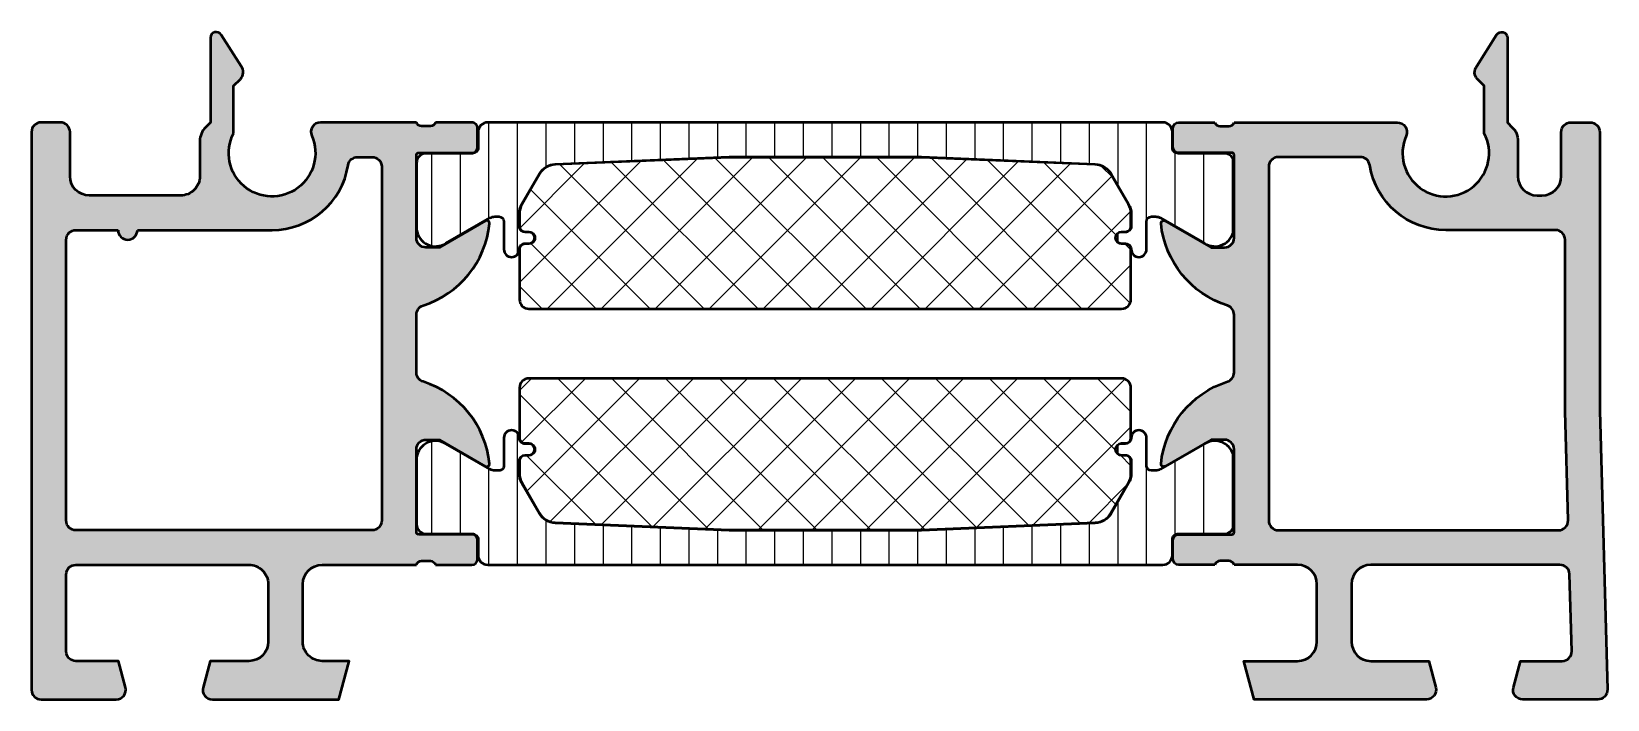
# Model space of a CAD drawing. Extents: x 0 to 81.9, y -30 to 4.7.
import ezdxf

# ---------------------------------------------------------------- set-up
doc = ezdxf.new("R2010")
doc.units = 0
for name, color, linetype, lineweight in [('0S-Alu contour', 7, 'Continuous', 50), ('0S-Alu hatch', 252, 'Continuous', 25), ('0S-Plastic contour', 254, 'Continuous', 50), ('0S-Plastic hatch', 253, 'Continuous', 25), ('0S-PT contour', 91, 'Continuous', 50), ('0S-PT hatch', 103, 'Continuous', 25)]:
    doc.layers.add(name, color=color, linetype=linetype, lineweight=lineweight)
pattern_1 = [(90, (0, 0), (-1.4859, 0), [])]
pattern_2 = [(135, (0, 0), (-1.403165018917055, -1.403165018917055), []), (225, (0, 0), (1.403165018917055, -1.403165018917055), [])]

# ---------------------------------------------------------------- blocks, each defined once
blk = doc.blocks.new('438330__6F8F799E_D07F_4A9D_B589_6FB497BF233E_')
at = {"layer": '0S-Alu hatch'}
h = blk.add_hatch(color=256, dxfattribs=at)
edge = h.paths.add_edge_path()
edge.add_arc((73.5, -1.599999999999998), 2.250000000000004, 156.4218215217981, 387.266044450733)
edge.add_line((75.5, -0.5692235935955737), (75.5, 1.900000000000004))
edge.add_line((75.5, 1.900000000000004), (75.14644660940672, 2.253553390593266))
edge.add_ellipse((75.5, 2.607106781186548), major_axis=(-0.5000000000000081, 0), ratio=1, start_angle=-39.18780904571008, end_angle=45.00000000000051, ccw=False)
edge.add_line((75.11246052525779, 2.923038982009032), (76.14019237886463, 4.549999999999929))
edge.add_ellipse((76.4, 4.400000000000016), major_axis=(-0.2999999999999984, 0), ratio=1, start_angle=180, end_angle=330.000000000019, ccw=False)
edge.add_line((76.7, 4.400000000000005), (76.7, 3.6e-15))
edge.add_line((76.7, 3.6e-15), (76.95710678118655, -0.2571067811865456))
edge.add_ellipse((76.25, -0.9642135623730879), major_axis=(-1, 0), ratio=1, start_angle=180, end_angle=224.9999999999996, ccw=False)
edge.add_line((77.25, -0.9642135623730904), (77.25, -2.799999999999993))
edge.add_arc((78.25, -2.799999999999993), 1, 180, 270)
edge.add_line((78.25, -3.799999999999993), (78.5, -3.799999999999994))
edge.add_arc((78.5, -2.799999999999994), 1, 270, 360)
edge.add_line((79.5, -2.799999999999994), (79.5, -0.5))
edge.add_ellipse((80, -0.4999999999999999), major_axis=(-0.5, 0), ratio=1, start_angle=270, end_angle=360, ccw=False)
edge.add_line((80, 2e-16), (81, 0))
edge.add_ellipse((81, -0.5), major_axis=(-0.5, 0), ratio=1, start_angle=180, end_angle=270, ccw=False)
edge.add_line((81.5, -0.5), (81.5, -15))
edge.add_line((81.5, -15), (81.89987731604975, -29.48620324985709))
edge.add_ellipse((81.4000677026113, -29.49999999999999), major_axis=(-0.5000000000000067, 0), ratio=1, start_angle=90, end_angle=181.5811918052452, ccw=False)
edge.add_line((81.4000677026113, -30), (77.50000000000003, -30))
edge.add_ellipse((77.50000000000003, -29.5), major_axis=(-0.5, 0), ratio=1, start_angle=-15, end_angle=90, ccw=False)
edge.add_line((77.0170370868555, -29.37059047744874), (77.38428569844166, -28))
edge.add_line((77.38428569844166, -28), (79.5441740276089, -27.99999999999999))
edge.add_arc((79.5441740276089, -27.49999999999999), 0.5000000000000036, 270, 361.5811918052461)
edge.add_line((80.04398364104735, -27.48620324985708), (79.93356759644196, -23.48620324985709))
edge.add_arc((79.43375798300353, -23.5), 0.4999999999999784, 1.581191805245594, 90.0000000000016)
edge.add_line((79.43375798300352, -23.00000000000002), (69.6, -22.99999999999999))
edge.add_arc((69.6, -24), 1.000000000000003, 90, 180)
edge.add_line((68.60000000000001, -23.99999999999999), (68.6, -26.99999999999999))
edge.add_arc((69.6, -26.99999999999999), 1, 180, 270)
edge.add_line((69.6, -27.99999999999999), (72.61571430155837, -27.99999999999999))
edge.add_line((72.61571430155837, -27.99999999999999), (72.98296291314453, -29.37059047744876))
edge.add_ellipse((72.50000000000001, -29.50000000000001), major_axis=(-0.4999999999999824, 0), ratio=1, start_angle=90, end_angle=194.9999999999993, ccw=False)
edge.add_line((72.50000000000001, -30), (63.53589838486225, -30))
edge.add_line((63.53589838486225, -30), (63, -28))
edge.add_line((63, -28), (65.80000000000001, -27.99999999999999))
edge.add_arc((65.80000000000001, -26.99999999999999), 0.9999999999999964, 270, 360)
edge.add_line((66.80000000000001, -27), (66.80000000000003, -24))
edge.add_arc((65.80000000000003, -24), 1, 0, 89.9999999999992)
edge.add_line((65.80000000000004, -23), (62.49999999999999, -23))
edge.add_arc((62.23247940800687, -23.07883644654304), 0.2788950563274276, 16.41987641949254, 91.16458937410135)
edge.add_line((62.22681100000848, -22.799999), (61.77321700000854, -22.799999))
edge.add_arc((61.76755634053144, -23.07886709564316), 0.2789255417371443, 88.83712992710475, 163.5754054446458)
edge.add_line((61.5000130000085, -23), (59.62000199999999, -23.00000000000001))
edge.add_ellipse((59.620002, -22.7), major_axis=(-0.3000000000000078, 0), ratio=1, start_angle=0, end_angle=89.99999999999869, ccw=False)
edge.add_line((59.32000199999999, -22.7), (59.32000199999999, -21.72002568095722))
edge.add_ellipse((59.62000199999998, -21.72002568095722), major_axis=(-0.2999999999999971, 0), ratio=1, start_angle=270, end_angle=360, ccw=False)
edge.add_line((59.62000199999998, -21.42002568095722), (62.37999999999999, -21.42002568095722))
edge.add_arc((62.37999999999999, -21.30002568095722), 0.1199999999999974, 270, 360)
edge.add_line((62.5, -21.30002568095722), (62.5, -17))
edge.add_arc((62, -17), 0.5, 0, 90)
edge.add_line((62, -16.5), (61.3, -16.5))
edge.add_line((61.3, -16.5), (58.90717967697244, -17.88149545762236))
edge.add_ellipse((58.83811978464829, -17.7618802153517), major_axis=(-0.1381197846482973, 0), ratio=1, start_angle=-5.622577550795484, end_angle=119.9999999999998, ccw=False)
edge.add_ellipse((63.67660886184798, -18.23822324117382), major_axis=(-5.000000000000178, 0), ratio=1, start_angle=287.7484163560703, end_angle=354.3774224492064, ccw=False)
edge.add_arc((62.00000000000014, -12.99999999999999), 0.4999999999998561, 287.7484163560704, 360)
edge.add_line((62.5, -12.99999999999999), (62.5, -10.00000000000001))
edge.add_arc((62.0000000000002, -10.00000000000001), 0.4999999999998011, 0, 72.25158364392924)
edge.add_ellipse((63.67660886184803, -4.761776758826174), major_axis=(-5.000000000000238, 0), ratio=1, start_angle=5.622577550793608, end_angle=72.25158364392979, ccw=False)
edge.add_ellipse((58.83811978464829, -5.238119784648295), major_axis=(-0.1381197846483024, 0), ratio=1, start_angle=-120.00000000000182, end_angle=5.622577550794688, ccw=False)
edge.add_line((58.90717967697245, -5.118504542377632), (61.29999999999999, -6.499999999999995))
edge.add_line((61.29999999999999, -6.499999999999995), (62, -6.499999999999996))
edge.add_arc((62, -5.999999999999994), 0.5000000000000018, 270, 360)
edge.add_line((62.5, -5.999999999999992), (62.49999999999999, -1.699974319042786))
edge.add_arc((62.37999999999998, -1.699974319042786), 0.1200000000000045, 0, 90)
edge.add_line((62.37999999999998, -1.579974319042781), (59.620002, -1.579974319042786))
edge.add_ellipse((59.620002, -1.279974319042777), major_axis=(-0.3000000000000096, 0), ratio=1, start_angle=0, end_angle=90, ccw=False)
edge.add_line((59.32000199999999, -1.279974319042777), (59.32000199999999, -0.3000000000000023))
edge.add_ellipse((59.62000199999999, -0.3000000000000021), major_axis=(-0.3000000000000043, 0), ratio=1, start_angle=270, end_angle=360, ccw=False)
edge.add_line((59.62000199999999, 2.1e-15), (61.50001300000851, 1e-16))
edge.add_arc((61.76755634053145, 0.0788670956431679), 0.2789255417371508, 196.4245945553546, 271.1628700728996)
edge.add_line((61.77321700000857, -0.2000010000000001), (62.22681100000851, -0.2000010000000003))
edge.add_arc((62.23247940800688, 0.0788364465430456), 0.2788950563274329, 268.835410625903, 343.5801235805069)
edge.add_line((62.5, -4e-16), (70.9795833677743, 3.3e-15))
edge.add_ellipse((70.9795833677743, -0.4999999999999911), major_axis=(-0.4999999999999944, 0), ratio=1, start_angle=156.4218215217972, end_angle=270, ccw=False)
edge = h.paths.add_edge_path()
edge.add_line((79.2, -5.599999999999992), (73.5, -5.599999999999996))
edge.add_ellipse((73.5, -1.59999999999999), major_axis=(-4.000000000000005, 0), ratio=1, start_angle=8.949018065329199, end_angle=90, ccw=False)
edge.add_arc((69.05477784582143, -2.299999999999987), 0.4999999999999866, 8.949018065329398, 90.0000000000016)
edge.add_line((69.05477784582142, -1.800000000000001), (64.8, -1.799999999999998))
edge.add_arc((64.8, -2.299999999999998), 0.5, 90, 180)
edge.add_line((64.29999999999998, -2.299999999999998), (64.29999999999998, -20.7))
edge.add_arc((64.8, -20.7), 0.5, 180, 270)
edge.add_line((64.8, -21.2), (79.35646675177975, -21.2))
edge.add_arc((79.35646675177975, -20.70000000000001), 0.4999999999999929, 270, 361.5811918052458)
edge.add_line((79.85627636521819, -20.6862032498571), (79.7, -15.02483887924609))
edge.add_line((79.7, -15.02483887924609), (79.7, -6.099999999999992))
edge.add_arc((79.2, -6.099999999999992), 0.5, 0, 90)
at = {"layer": '0S-Alu contour', "color": 7}
for points in [[(75.11246052525779, 2.923038982009032), (76.14019237886463, 4.549999999999929)], [(76.7, 4.400000000000005), (76.7, 3.6e-15), (76.95710678118655, -0.2571067811865456)], [(75.5, -0.5692235935955737), (75.5, 1.900000000000004), (75.14644660940672, 2.253553390593266)], [(59.62000199999999, 2.1e-15), (61.50001300000851, 1e-16)], [(62.5, -4e-16), (70.9795833677743, 3.3e-15)], [(80, 2e-16), (81, 0)], [(59.32000199999999, -1.279974319042777), (59.32000199999999, -0.3000000000000023)], [(61.77321700000857, -0.2000010000000001), (62.22681100000851, -0.2000010000000003)], [(79.5, -2.799999999999994), (79.5, -0.5)], [(81.5, -0.5), (81.5, -15), (81.89987731604975, -29.48620324985709)], [(62.37999999999998, -1.579974319042781), (59.620002, -1.579974319042786)], [(77.25, -0.9642135623730904), (77.25, -2.799999999999993)], [(62.5, -5.999999999999992), (62.49999999999999, -1.699974319042786)], [(64.29999999999998, -2.299999999999998), (64.29999999999998, -20.7)], [(69.05477784582142, -1.800000000000001), (64.8, -1.799999999999998)], [(78.25, -3.799999999999993), (78.5, -3.799999999999994)], [(58.90717967697245, -5.118504542377632), (61.29999999999999, -6.499999999999995), (62, -6.499999999999996)], [(79.2, -5.599999999999992), (73.5, -5.599999999999996)], [(79.85627636521819, -20.6862032498571), (79.7, -15.02483887924609), (79.7, -6.099999999999992)], [(62.5, -12.99999999999999), (62.5, -10.00000000000001)], [(62, -16.5), (61.3, -16.5), (58.90717967697244, -17.88149545762236)], [(62.5, -21.30002568095722), (62.5, -17)], [(64.8, -21.2), (79.35646675177975, -21.2)], [(59.32000199999999, -22.7), (59.32000199999999, -21.72002568095722)], [(59.62000199999998, -21.42002568095722), (62.37999999999999, -21.42002568095722)], [(62.22681100000848, -22.799999), (61.77321700000854, -22.799999)], [(61.5000130000085, -23), (59.62000199999999, -23.00000000000001)], [(65.80000000000004, -23), (62.49999999999999, -23)], [(79.43375798300352, -23.00000000000002), (69.6, -22.99999999999999)], [(80.04398364104735, -27.48620324985708), (79.93356759644196, -23.48620324985709)], [(66.80000000000001, -27), (66.80000000000003, -24)], [(68.60000000000001, -23.99999999999999), (68.6, -26.99999999999999)], [(72.50000000000001, -30), (63.53589838486225, -30), (63, -28), (65.80000000000001, -27.99999999999999)], [(69.6, -27.99999999999999), (72.61571430155837, -27.99999999999999), (72.98296291314453, -29.37059047744876)], [(77.0170370868555, -29.37059047744874), (77.38428569844166, -28), (79.5441740276089, -27.99999999999999)], [(81.4000677026113, -30), (77.50000000000003, -30)]]:
    blk.add_lwpolyline(points, dxfattribs=at)
at = {"layer": '0S-Alu contour', "color": 7, "extrusion": (0, 0, -1)}
for centre, radius, start, end in [((-76.4, 4.400000000000016), 0.2999999999999985, 29.99999999998104, 180), ((-75.5, 2.607106781186548), 0.5000000000000081, 314.9999999999995, 39.1878090457101), ((-59.62000199999999, -0.3000000000000021), 0.3000000000000043, 0, 90), ((-70.9795833677743, -0.4999999999999911), 0.4999999999999944, 90, 203.5781784782028), ((-80, -0.4999999999999999), 0.5, 0, 90), ((-81, -0.5), 0.5, 90, 180), ((-76.25, -0.9642135623730879), 1, 135.0000000000004, 180), ((-59.620002, -1.279974319042777), 0.3000000000000096, 270, 0), ((-73.5, -1.59999999999999), 4.000000000000005, 270, 351.0509819346708), ((-58.83811978464829, -5.238119784648295), 0.1381197846483024, 354.3774224492053, 120.0000000000019), ((-63.67660886184803, -4.761776758826174), 5.000000000000238, 287.7484163560702, 354.3774224492064), ((-63.67660886184798, -18.23822324117382), 5.000000000000178, 5.622577550793587, 72.25158364392966), ((-58.83811978464829, -17.7618802153517), 0.1381197846482973, 240.0000000000002, 5.62257755079547), ((-59.62000199999998, -21.72002568095722), 0.2999999999999971, 0, 90), ((-59.620002, -22.7), 0.3000000000000078, 270.0000000000013, 0), ((-72.50000000000001, -29.50000000000001), 0.4999999999999824, 165.0000000000007, 270), ((-77.50000000000003, -29.5), 0.5, 270, 15), ((-81.4000677026113, -29.49999999999999), 0.5000000000000067, 178.4188081947548, 270)]:
    blk.add_arc(centre, radius, start, end, dxfattribs=at)
at = {"layer": '0S-Alu contour', "color": 7}
for centre, radius, start, end in [((61.76755634053145, 0.0788670956431679), 0.2789255417371508, 196.4245945553546, 271.1628700728996), ((62.23247940800688, 0.0788364465430456), 0.2788950563274329, 268.835410625903, 343.5801235805069), ((73.5, -1.599999999999998), 2.250000000000004, 156.4218215217981, 27.26604445073303), ((62.37999999999998, -1.699974319042786), 0.1200000000000045, 0, 90), ((64.8, -2.299999999999998), 0.5, 90, 180), ((69.05477784582143, -2.299999999999987), 0.4999999999999866, 8.949018065329398, 90.0000000000016), ((78.25, -2.799999999999993), 1, 180, 270), ((78.5, -2.799999999999994), 1, 270, 0), ((79.2, -6.099999999999992), 0.5, 0, 90), ((62, -5.999999999999994), 0.5000000000000018, 270, 0), ((62.0000000000002, -10.00000000000001), 0.4999999999998011, 0, 72.25158364392924), ((62.00000000000014, -12.99999999999999), 0.4999999999998561, 287.7484163560704, 0), ((62, -17), 0.5, 0, 90), ((64.8, -20.7), 0.5, 180, 270), ((79.35646675177975, -20.70000000000001), 0.4999999999999929, 270, 1.581191805245824), ((62.37999999999999, -21.30002568095722), 0.1199999999999974, 270, 0), ((61.76755634053144, -23.07886709564316), 0.2789255417371443, 88.83712992710475, 163.5754054446458), ((62.23247940800687, -23.07883644654304), 0.2788950563274276, 16.41987641949254, 91.16458937410135), ((65.80000000000003, -24), 1, 0, 89.9999999999992), ((69.6, -24), 1.000000000000003, 90, 180), ((79.43375798300353, -23.5), 0.4999999999999784, 1.581191805245594, 90.0000000000016), ((65.80000000000001, -26.99999999999999), 0.9999999999999964, 270, 0), ((69.6, -26.99999999999999), 1, 180, 270), ((79.5441740276089, -27.49999999999999), 0.5000000000000036, 270, 1.581191805246055)]:
    blk.add_arc(centre, radius, start, end, dxfattribs=at)
blk = doc.blocks.new('284015__853FC7B1_678A_4FB8_A083_3CBB8CB386B3___8C5184C1_9920_4958_853C_B17CA1BF1AAC_')
at = {"layer": '0S-Plastic hatch'}
h = blk.add_hatch(dxfattribs=at)
h.set_pattern_fill('ANSI31', color=256, scale=0.4680000000000001, angle=45, style=0)
h.set_pattern_definition(pattern_1)
edge = h.paths.add_edge_path()
edge.add_line((23.70999700000001, -23.00000000000001), (58.790003, -23.00000000000002))
edge.add_arc((58.790003, -22.50000000000003), 0.4999999999999894, 270, 360)
edge.add_line((59.29000299999998, -22.50000000000005), (59.29000300000001, -21.68966598775747))
edge.add_ellipse((59.59000300000001, -21.68966598775748), major_axis=(-0.2999999999999971, 0), ratio=1, start_angle=269.9920112010317, end_angle=360, ccw=False)
edge.add_line((59.59004482925346, -21.38966599067363), (61.98993430863716, -21.3900006122106))
edge.add_arc((61.99000402256139, -20.89000463962509), 0.4999959774455761, 269.9920113084413, 360)
edge.add_line((62.49000000000695, -20.8900046396251), (62.48999999999999, -17.41346050190048))
edge.add_arc((61.50018192527716, -17.55577115089188), 0.9999960709244662, 8.181608051902389, 122.7270160998439)
edge.add_line((60.95954699999996, -16.71451850190057), (58.67580850700999, -18.03303535485919))
edge.add_ellipse((58.42580853271043, -17.60002263812878), major_axis=(-0.5000000000000328, 0), ratio=1, start_angle=89.99425649542792, end_angle=119.99999659934431, ccw=False)
edge.add_line((58.42575841117781, -18.10002263561665), (58.19997493785461, -18.09999999874384))
edge.add_ellipse((58.20000000001151, -17.84999999999115), major_axis=(-0.2500000000089189, 0), ratio=1, start_angle=0, end_angle=89.99425617672699, ccw=False)
edge.add_line((57.95000000000259, -17.84999999999081), (57.95000000000452, -16.40000000001222))
edge.add_arc((57.54999999999534, -16.40000000001185), 0.4000000000091788, 0, 180)
edge.add_ellipse((56.85000000000048, -16.40000000001137), major_axis=(-0.2999999999856868, 0), ratio=1, start_angle=90, end_angle=180, ccw=False)
edge.add_line((56.85000000000048, -16.69999999999706), (56.65000000000052, -16.69999999999706))
edge.add_arc((56.65000000000052, -16.99999999999707), 0.3000000000000043, 90, 270)
edge.add_line((56.65000000000052, -17.29999999999707), (56.85000000000049, -17.29999999999706))
edge.add_ellipse((56.85000000000052, -17.59999999999891), major_axis=(-0.3000000000018481, 0), ratio=1, start_angle=180, end_angle=270.0000000000041, ccw=False)
edge.add_line((57.15000000000237, -17.59999999999905), (57.15000000000205, -18.24974226122167))
edge.add_ellipse((56.15000000000218, -18.24974226122122), major_axis=(-0.9999999999998721, 0), ratio=1, start_angle=149.9999999993169, end_angle=180, ccw=False)
edge.add_line((57.01602540378055, -18.74974226123148), (56.10724074086604, -20.32380347049535))
edge.add_ellipse((55.24121533708758, -19.82380347048501), major_axis=(-0.9999999999999918, 0), ratio=1, start_angle=92.39034400366057, end_angle=149.9999999993156, ccw=False)
edge.add_line((55.28292260912272, -20.82293334365434), (46.25000000000004, -21.2))
edge.add_line((46.25000000000004, -21.2), (36.25000000000003, -21.2))
edge.add_line((36.25000000000003, -21.2), (27.21707739087755, -20.82293334365441))
edge.add_ellipse((27.25878466291269, -19.82380347048507), major_axis=(-0.9999999999999984, 0), ratio=1, start_angle=30.000000000525915, end_angle=87.60965599633971, ccw=False)
edge.add_line((26.39275925913284, -20.32380347049302), (25.48397459621985, -18.74974226122174))
edge.add_ellipse((26.34999999999952, -18.24974226121389), major_axis=(-0.999999999999797, 0), ratio=1, start_angle=0, end_angle=30.000000000525972, ccw=False)
edge.add_line((25.34999999999973, -18.24974226121389), (25.34999999999972, -17.59999999999705))
edge.add_ellipse((25.64999999999972, -17.59999999999705), major_axis=(-0.2999999999999971, 0), ratio=1, start_angle=270.0000000000048, end_angle=360, ccw=False)
edge.add_line((25.64999999999969, -17.29999999999705), (25.8499999999995, -17.29999999999704))
edge.add_arc((25.84999999999948, -16.99999999999704), 0.2999999999999971, 270.0000000000041, 450.000000000004)
edge.add_line((25.84999999999946, -16.69999999999705), (25.64999999999959, -16.69999999999707))
edge.add_ellipse((25.64999999999955, -16.40000000001156), major_axis=(-0.2999999999855163, 0), ratio=1, start_angle=0, end_angle=90.00000000000682, ccw=False)
edge.add_arc((24.95000000000713, -16.40000000001159), 0.4000000000069015, 0, 180)
edge.add_line((24.55000000000023, -16.40000000001162), (24.55000000000023, -17.8499999999826))
edge.add_ellipse((24.29999999998277, -17.84999999998259), major_axis=(-0.2500000000174616, 0), ratio=1, start_angle=89.99999999998778, end_angle=180, ccw=False)
edge.add_line((24.29999999998271, -18.10000000000005), (24.07418121296881, -18.10002263802365))
edge.add_ellipse((24.07419146728957, -17.60002263812882), major_axis=(-0.4999999999999872, 0), ratio=1, start_angle=60.000003400654975, end_angle=89.99882494139649, ccw=False)
edge.add_line((23.82419149299002, -18.03303535485918), (21.54045300000006, -16.71451850190056))
edge.add_arc((20.99981807472286, -17.55577115089187), 0.9999960709244738, 57.27298390015581, 171.8183919481005)
edge.add_line((20.01000000000001, -17.41346050190053), (20.00999999999304, -20.89000463962507))
edge.add_arc((20.50999597743862, -20.89000463962507), 0.4999959774455825, 180, 270.0003024812286)
edge.add_line((20.50999861706407, -21.39000061706369), (22.90999699999986, -21.38966598775747))
edge.add_ellipse((22.909997, -21.68966598775748), major_axis=(-0.3000000000000043, 0), ratio=1, start_angle=180, end_angle=270.00000000002717, ccw=False)
edge.add_line((23.20999700000001, -21.68966598775748), (23.209997, -22.5))
edge.add_arc((23.709997, -22.50000000000001), 0.5000000000000036, 180, 270.0000000000004)
at = {"layer": '0S-Plastic contour', "color": 7}
for points in [[(23.82419149299002, -18.03303535485918), (21.54045300000006, -16.71451850190056)], [(24.55000000000023, -16.40000000001162), (24.55000000000023, -17.8499999999826)], [(25.84999999999946, -16.69999999999705), (25.64999999999959, -16.69999999999707)], [(56.85000000000048, -16.69999999999706), (56.65000000000052, -16.69999999999706)], [(57.95000000000259, -17.84999999999081), (57.95000000000452, -16.40000000001222)], [(60.95954699999996, -16.71451850190057), (58.67580850700999, -18.03303535485919)], [(20.01000000000001, -17.41346050190053), (20.00999999999304, -20.89000463962507)], [(25.34999999999973, -18.24974226121389), (25.34999999999972, -17.59999999999705)], [(25.64999999999969, -17.29999999999705), (25.8499999999995, -17.29999999999704)], [(56.65000000000052, -17.29999999999707), (56.85000000000049, -17.29999999999706)], [(57.15000000000237, -17.59999999999905), (57.15000000000205, -18.24974226122167)], [(62.49000000000695, -20.8900046396251), (62.48999999999999, -17.41346050190048)], [(24.29999999998271, -18.10000000000005), (24.07418121296881, -18.10002263802365)], [(26.39275925913284, -20.32380347049302), (25.48397459621985, -18.74974226122174)], [(57.01602540378055, -18.74974226123148), (56.10724074086604, -20.32380347049535)], [(58.42575841117781, -18.10002263561665), (58.19997493785461, -18.09999999874384)], [(55.28292260912272, -20.82293334365434), (46.25000000000004, -21.2), (36.25000000000003, -21.2), (27.21707739087755, -20.82293334365441)], [(20.50999861706407, -21.39000061706369), (22.90999699999986, -21.38966598775747)], [(23.20999700000001, -21.68966598775748), (23.209997, -22.5)], [(59.29000299999998, -22.50000000000005), (59.29000300000001, -21.68966598775747)], [(59.59004482925346, -21.38966599067363), (61.98993430863716, -21.3900006122106)], [(23.70999700000001, -23.00000000000001), (58.790003, -23.00000000000002)]]:
    blk.add_lwpolyline(points, dxfattribs=at)
for centre, radius, start, end in [((24.95000000000713, -16.40000000001159), 0.4000000000069015, 0, 180), ((57.54999999999534, -16.40000000001185), 0.4000000000091788, 0, 180), ((20.99981807472286, -17.55577115089187), 0.9999960709244738, 57.27298390015581, 171.8183919481005), ((25.84999999999948, -16.99999999999704), 0.2999999999999971, 270.0000000000041, 90.00000000000406), ((56.65000000000052, -16.99999999999707), 0.3000000000000043, 90, 270), ((61.50018192527716, -17.55577115089188), 0.9999960709244662, 8.181608051902389, 122.7270160998439), ((20.50999597743862, -20.89000463962507), 0.4999959774455825, 180, 270.0003024812286), ((61.99000402256139, -20.89000463962509), 0.4999959774455761, 269.9920113084413, 0), ((23.709997, -22.50000000000001), 0.5000000000000036, 180, 270.0000000000004), ((58.790003, -22.50000000000003), 0.4999999999999894, 270, 0)]:
    blk.add_arc(centre, radius, start, end, dxfattribs=at)
at = {"layer": '0S-Plastic contour', "color": 7, "extrusion": (0, 0, -1)}
for centre, radius, start, end in [((-25.64999999999955, -16.40000000001156), 0.2999999999855163, 269.9999999999932, 0), ((-56.85000000000048, -16.40000000001137), 0.2999999999856868, 180, 270), ((-24.29999999998277, -17.84999999998259), 0.2500000000174616, 180, 270.0000000000122), ((-25.64999999999972, -17.59999999999705), 0.2999999999999971, 0, 89.99999999999525), ((-56.85000000000052, -17.59999999999891), 0.3000000000018481, 89.99999999999594, 180), ((-58.20000000001151, -17.84999999999115), 0.2500000000089189, 270.0057438232731, 0), ((-24.07419146728957, -17.60002263812882), 0.4999999999999872, 270.0011750586035, 299.999996599345), ((-26.34999999999952, -18.24974226121389), 0.999999999999797, 329.999999999474, 0), ((-56.15000000000218, -18.24974226122122), 0.9999999999998721, 180, 210.0000000006831), ((-58.42580853271043, -17.60002263812878), 0.5000000000000328, 240.0000034006557, 270.0057435045721), ((-27.25878466291269, -19.82380347048507), 0.9999999999999984, 272.3903440036604, 329.9999999994741), ((-55.24121533708758, -19.82380347048501), 0.9999999999999918, 210.0000000006845, 267.6096559963394), ((-22.909997, -21.68966598775748), 0.3000000000000043, 89.99999999997284, 180), ((-59.59000300000001, -21.68966598775748), 0.2999999999999971, 0, 90.00798879896831)]:
    blk.add_arc(centre, radius, start, end, dxfattribs=at)
blk = doc.blocks.new('439290__3DA97507_E491_44DA_ADE2_42FBE6AFD6EC_')
at = {"layer": '0S-PT hatch'}
h = blk.add_hatch(dxfattribs=at)
h.set_pattern_fill('ANSI37', color=256, scale=0.625, angle=90, style=0)
h.set_pattern_definition(pattern_2)
edge = h.paths.add_edge_path()
edge.add_arc((25.85000000000049, -13.8000000000001), 0.490000000000002, 90.00000000000043, 180)
edge.add_line((25.36000000000049, -13.79999999999991), (25.35999999999948, -16.39999999999689))
edge.add_arc((25.64999999999955, -16.399999999997), 0.2900000000000702, 180, 270.0000000000077)
edge.add_line((25.64999999999959, -16.68999999999707), (25.84999999999946, -16.68999999999704))
edge.add_ellipse((25.84999999999948, -16.99999999999704), major_axis=(-0.3099999999999987, 0), ratio=1, start_angle=90.00000000000318, end_angle=270.0000000000033, ccw=False)
edge.add_line((25.84999999999949, -17.30999999999704), (25.64999999999969, -17.30999999999705))
edge.add_arc((25.64999999999972, -17.59999999999705), 0.2899999999999991, 90.00000000000561, 180)
edge.add_line((25.35999999999972, -17.59999999999705), (25.35999999999972, -18.24974226121389))
edge.add_arc((26.34999999999951, -18.24974226121389), 0.9899999999997888, 180, 210.0000000005264)
edge.add_line((25.49263485025765, -18.74474226122166), (26.40141951317064, -20.31880347049295))
edge.add_arc((27.2587846629127, -19.82380347048508), 0.9899999999999991, 210.0000000005258, 267.6096559963396)
edge.add_line((27.21749446359791, -20.81294204492273), (36.25020862712624, -21.19000000000001))
edge.add_line((36.25020862712624, -21.19000000000001), (46.24979137287383, -21.19000000000001))
edge.add_line((46.24979137287383, -21.19000000000001), (55.28250553640237, -20.81294204492266))
edge.add_arc((55.24121533708758, -19.82380347048498), 0.9900000000000222, 272.3903440036608, 329.9999999993157)
edge.add_line((56.09858048682827, -20.31880347049524), (57.00736514974277, -18.74474226123138))
edge.add_arc((56.15000000000221, -18.2497422612212), 0.9899999999998597, 329.9999999993155, 360)
edge.add_line((57.14000000000207, -18.24974226122166), (57.14000000000236, -17.59999999999904))
edge.add_arc((56.85000000000052, -17.5999999999989), 0.2900000000018394, 0, 90.00000000000281)
edge.add_line((56.85000000000051, -17.30999999999706), (56.65000000000052, -17.30999999999707))
edge.add_ellipse((56.65000000000052, -16.99999999999707), major_axis=(-0.3100000000000058, 0), ratio=1, start_angle=-90, end_angle=90, ccw=False)
edge.add_line((56.65000000000052, -16.68999999999706), (56.85000000000046, -16.68999999999706))
edge.add_arc((56.85000000000046, -16.39999999999701), 0.2900000000000524, 270, 360)
edge.add_line((57.14000000000051, -16.39999999999712), (57.14000000000157, -13.80000000000028))
edge.add_arc((56.65000000000158, -13.80000000000008), 0.4899999999999949, 0, 90.00000000000082)
edge.add_line((56.65000000000157, -13.31000000000008), (25.85000000000049, -13.3100000000001))
at = {"layer": '0S-PT contour', "color": 7}
for points in [[(25.36000000000049, -13.79999999999991), (25.35999999999948, -16.39999999999689)], [(56.65000000000157, -13.31000000000008), (25.85000000000049, -13.3100000000001)], [(57.14000000000051, -16.39999999999712), (57.14000000000157, -13.80000000000028)], [(25.64999999999959, -16.68999999999707), (25.84999999999946, -16.68999999999704)], [(56.65000000000052, -16.68999999999706), (56.85000000000046, -16.68999999999706)], [(25.35999999999972, -17.59999999999705), (25.35999999999972, -18.24974226121389)], [(25.84999999999949, -17.30999999999704), (25.64999999999969, -17.30999999999705)], [(56.85000000000051, -17.30999999999706), (56.65000000000052, -17.30999999999707)], [(57.14000000000207, -18.24974226122166), (57.14000000000236, -17.59999999999904)], [(25.49263485025765, -18.74474226122166), (26.40141951317064, -20.31880347049295)], [(56.09858048682827, -20.31880347049524), (57.00736514974277, -18.74474226123138)], [(27.21749446359791, -20.81294204492273), (36.25020862712624, -21.19000000000001), (46.24979137287383, -21.19000000000001), (55.28250553640237, -20.81294204492266)]]:
    blk.add_lwpolyline(points, dxfattribs=at)
for centre, radius, start, end in [((25.85000000000049, -13.8000000000001), 0.490000000000002, 90.00000000000043, 180), ((56.65000000000158, -13.80000000000008), 0.4899999999999949, 0, 90.00000000000082), ((25.64999999999955, -16.399999999997), 0.2900000000000702, 180, 270.0000000000077), ((56.85000000000046, -16.39999999999701), 0.2900000000000524, 270, 0), ((25.64999999999972, -17.59999999999705), 0.2899999999999991, 90.00000000000561, 180), ((56.85000000000052, -17.5999999999989), 0.2900000000018394, 0, 90.00000000000281), ((26.34999999999951, -18.24974226121389), 0.9899999999997888, 180, 210.0000000005264), ((56.15000000000221, -18.2497422612212), 0.9899999999998597, 329.9999999993155, 0), ((27.2587846629127, -19.82380347048508), 0.9899999999999991, 210.0000000005258, 267.6096559963396), ((55.24121533708758, -19.82380347048498), 0.9900000000000222, 272.3903440036608, 329.9999999993157)]:
    blk.add_arc(centre, radius, start, end, dxfattribs=at)
at = {"layer": '0S-PT contour', "color": 7, "extrusion": (0, 0, -1)}
for centre, radius, start, end in [((-25.84999999999948, -16.99999999999704), 0.3099999999999987, 89.9999999999967, 269.9999999999968), ((-56.65000000000052, -16.99999999999707), 0.3100000000000058, 270, 90)]:
    blk.add_arc(centre, radius, start, end, dxfattribs=at)
blk = doc.blocks.new('439290__9C056C24_9D87_4BBF_A504_65C959D8E6F2_')
at = {"layer": '0S-PT hatch'}
h = blk.add_hatch(dxfattribs=at)
h.set_pattern_fill('ANSI37', color=256, scale=0.625, angle=90, style=0)
h.set_pattern_definition(pattern_2)
edge = h.paths.add_edge_path()
edge.add_line((25.85000000000048, -9.6899999999999), (56.65000000000157, -9.689999999999932))
edge.add_arc((56.65000000000158, -9.199999999999932), 0.4900000000000003, 269.9999999999992, 360)
edge.add_line((57.14000000000158, -9.199999999999736), (57.14000000000051, -6.600000000002882))
edge.add_arc((56.85000000000046, -6.600000000002999), 0.290000000000056, 0, 90)
edge.add_line((56.85000000000046, -6.310000000002943), (56.65000000000052, -6.31000000000295))
edge.add_ellipse((56.65000000000052, -6.000000000002945), major_axis=(-0.3100000000000049, 0), ratio=1, start_angle=-90.00000000000131, end_angle=89.99999999999869, ccw=False)
edge.add_line((56.65000000000053, -5.69000000000294), (56.8500000000005, -5.690000000002953))
edge.add_arc((56.85000000000052, -5.40000000000111), 0.290000000001843, 269.9999999999944, 360)
edge.add_line((57.14000000000237, -5.400000000000973), (57.14000000000206, -4.750257738778346))
edge.add_arc((56.15000000000219, -4.750257738778794), 0.9899999999998669, 0, 30.00000000068407)
edge.add_line((57.00736514974276, -4.255257738768626), (56.09858048682827, -2.681196529504781))
edge.add_arc((55.24121533708757, -3.176196529515028), 0.9900000000000201, 30.00000000068412, 87.60965599633919)
edge.add_line((55.28250553640236, -2.187057955077359), (46.24979137287383, -1.810000000000002))
edge.add_line((46.24979137287383, -1.810000000000002), (36.25020862712624, -1.810000000000001))
edge.add_line((36.25020862712624, -1.810000000000001), (27.21749446359791, -2.18705795507728))
edge.add_arc((27.25878466291269, -3.176196529514926), 0.9899999999999963, 92.39034400365983, 149.9999999994737)
edge.add_line((26.40141951317064, -2.681196529507053), (25.49263485025765, -4.255257738778341))
edge.add_arc((26.3499999999995, -4.750257738786112), 0.9899999999997818, 149.9999999994734, 180)
edge.add_line((25.35999999999972, -4.75025773878611), (25.35999999999972, -5.400000000002947))
edge.add_arc((25.64999999999972, -5.400000000002947), 0.2899999999999956, 180, 269.9999999999951)
edge.add_line((25.64999999999969, -5.690000000002942), (25.8499999999995, -5.69000000000296))
edge.add_ellipse((25.84999999999948, -6.000000000002956), major_axis=(-0.3099999999999961, 0), ratio=1, start_angle=89.9999999999967, end_angle=269.9999999999967, ccw=False)
edge.add_line((25.84999999999947, -6.310000000002952), (25.64999999999959, -6.310000000002927))
edge.add_arc((25.64999999999956, -6.600000000002995), 0.2900000000000684, 89.99999999999369, 180)
edge.add_line((25.35999999999949, -6.600000000003107), (25.36000000000049, -9.20000000000009))
edge.add_arc((25.85000000000049, -9.1999999999999), 0.4899999999999985, 180, 269.9999999999996)
at = {"layer": '0S-PT contour', "color": 7}
for points in [[(55.28250553640236, -2.187057955077359), (46.24979137287383, -1.810000000000002), (36.25020862712624, -1.810000000000001), (27.21749446359791, -2.18705795507728)], [(26.40141951317064, -2.681196529507053), (25.49263485025765, -4.255257738778341)], [(57.00736514974276, -4.255257738768626), (56.09858048682827, -2.681196529504781)], [(25.35999999999972, -4.75025773878611), (25.35999999999972, -5.400000000002947)], [(57.14000000000237, -5.400000000000973), (57.14000000000206, -4.750257738778346)], [(25.64999999999969, -5.690000000002942), (25.8499999999995, -5.69000000000296)], [(56.65000000000053, -5.69000000000294), (56.8500000000005, -5.690000000002953)], [(25.84999999999947, -6.310000000002952), (25.64999999999959, -6.310000000002927)], [(56.85000000000046, -6.310000000002943), (56.65000000000052, -6.31000000000295)], [(25.35999999999949, -6.600000000003107), (25.36000000000049, -9.20000000000009)], [(57.14000000000158, -9.199999999999736), (57.14000000000051, -6.600000000002882)], [(25.85000000000048, -9.6899999999999), (56.65000000000157, -9.689999999999932)]]:
    blk.add_lwpolyline(points, dxfattribs=at)
for centre, radius, start, end in [((27.25878466291269, -3.176196529514926), 0.9899999999999963, 92.39034400365983, 149.9999999994737), ((55.24121533708757, -3.176196529515028), 0.9900000000000201, 30.00000000068412, 87.60965599633919), ((26.3499999999995, -4.750257738786112), 0.9899999999997818, 149.9999999994734, 180), ((56.15000000000219, -4.750257738778794), 0.9899999999998669, 0, 30.00000000068407), ((25.64999999999972, -5.400000000002947), 0.2899999999999956, 180, 269.9999999999951), ((56.85000000000052, -5.40000000000111), 0.290000000001843, 269.9999999999944, 0), ((25.64999999999956, -6.600000000002995), 0.2900000000000684, 89.99999999999369, 180), ((56.85000000000046, -6.600000000002999), 0.290000000000056, 0, 90), ((25.85000000000049, -9.1999999999999), 0.4899999999999985, 180, 269.9999999999996), ((56.65000000000158, -9.199999999999932), 0.4900000000000003, 269.9999999999992, 0)]:
    blk.add_arc(centre, radius, start, end, dxfattribs=at)
at = {"layer": '0S-PT contour', "color": 7, "extrusion": (0, 0, -1)}
for centre, radius, start, end in [((-25.84999999999948, -6.000000000002956), 0.3099999999999961, 90.00000000000328, 270.0000000000033), ((-56.65000000000052, -6.000000000002945), 0.3100000000000049, 270.0000000000013, 90.00000000000134)]:
    blk.add_arc(centre, radius, start, end, dxfattribs=at)
blk = doc.blocks.new('284015__3562A80E_863E_4824_8529_47A57DFBA029___7D07B852_06A2_42C0_9CF9_01AD75A2AD06_')
at = {"layer": '0S-Plastic hatch'}
h = blk.add_hatch(dxfattribs=at)
h.set_pattern_fill('ANSI31', color=256, scale=0.4680000000000001, angle=45, style=0)
h.set_pattern_definition(pattern_1)
edge = h.paths.add_edge_path()
edge.add_arc((23.709997, -0.4999999999999944), 0.5000000000000036, 89.99999999999959, 180)
edge.add_line((23.209997, -0.4999999999999944), (23.209997, -1.310334012242527))
edge.add_ellipse((22.909997, -1.310334012242527), major_axis=(-0.3000000000000007, 0), ratio=1, start_angle=89.99999999992741, end_angle=180, ccw=False)
edge.add_line((22.90999699999962, -1.610334012242528), (20.50999861706241, -1.609999382936307))
edge.add_arc((20.50999597743862, -2.109995360374923), 0.4999959774455833, 89.99969751896191, 180)
edge.add_line((20.00999999999304, -2.109995360374923), (20.01, -5.586539498099472))
edge.add_arc((20.99981807472285, -5.44422884910812), 0.9999960709244737, 188.1816080518996, 302.7270160998413)
edge.add_line((21.54045300000001, -6.285481498099459), (23.82419149299002, -4.96696464514082))
edge.add_ellipse((24.07419146728957, -5.399977361871186), major_axis=(-0.4999999999999884, 0), ratio=1, start_angle=270.0011750553348, end_angle=299.9999965993449, ccw=False)
edge.add_line((24.07418121299733, -4.899977361976348), (24.30002506213968, -4.900000001256168))
edge.add_ellipse((24.29999999998277, -5.150000000017407), major_axis=(-0.2500000000174623, 0), ratio=1, start_angle=180, end_angle=269.9942561767263, ccw=False)
edge.add_line((24.55000000000023, -5.150000000017407), (24.55000000000023, -6.599999999988376))
edge.add_arc((24.95000000000713, -6.599999999988402), 0.400000000006898, 180, 360)
edge.add_ellipse((25.64999999999955, -6.599999999988442), major_axis=(-0.2999999999855163, 0), ratio=1, start_angle=269.99999999999255, end_angle=360, ccw=False)
edge.add_line((25.64999999999959, -6.300000000002926), (25.84999999999946, -6.300000000002953))
edge.add_arc((25.84999999999948, -6.000000000002955), 0.2999999999999971, 269.9999999999959, 449.9999999999959)
edge.add_line((25.8499999999995, -5.700000000002958), (25.6499999999997, -5.700000000002946))
edge.add_ellipse((25.64999999999972, -5.400000000002949), major_axis=(-0.2999999999999971, 0), ratio=1, start_angle=0, end_angle=89.99999999999591, ccw=False)
edge.add_line((25.34999999999972, -5.400000000002949), (25.34999999999973, -4.750257738786114))
edge.add_ellipse((26.34999999999952, -4.750257738786109), major_axis=(-0.9999999999997974, 0), ratio=1, start_angle=329.9999999994741, end_angle=360, ccw=False)
edge.add_line((25.48397459621985, -4.250257738778261), (26.39275925913284, -2.676196529506981))
edge.add_ellipse((27.25878466291268, -3.176196529514931), major_axis=(-0.9999999999999989, 0), ratio=1, start_angle=272.3903440036595, end_angle=329.99999999947397, ccw=False)
edge.add_line((27.21707739087757, -2.177066656345589), (36.25000000000003, -1.800000000000001))
edge.add_line((36.25000000000003, -1.800000000000001), (46.25000000000004, -1.800000000000002))
edge.add_line((46.25000000000004, -1.800000000000002), (55.28292260912272, -2.177066656345666))
edge.add_ellipse((55.24121533708758, -3.176196529515), major_axis=(-0.9999999999999918, 0), ratio=1, start_angle=210.0000000006845, end_angle=267.6096559963395, ccw=False)
edge.add_line((56.10724074086604, -2.676196529504659), (57.01602540378055, -4.250257738768528))
edge.add_ellipse((56.15000000000218, -4.750257738778791), major_axis=(-0.9999999999998722, 0), ratio=1, start_angle=180, end_angle=210.0000000006832, ccw=False)
edge.add_line((57.15000000000205, -4.750257738778343), (57.15000000000237, -5.400000000000964))
edge.add_ellipse((56.85000000000052, -5.400000000001105), major_axis=(-0.3000000000018517, 0), ratio=1, start_angle=89.99999999999591, end_angle=180, ccw=False)
edge.add_line((56.85000000000049, -5.700000000002956), (56.65000000000053, -5.700000000002943))
edge.add_arc((56.65000000000052, -6.000000000002946), 0.3000000000000034, 89.99999999999864, 269.9999999999986)
edge.add_line((56.65000000000052, -6.30000000000295), (56.85000000000048, -6.300000000002951))
edge.add_ellipse((56.85000000000048, -6.599999999988638), major_axis=(-0.2999999999856868, 0), ratio=1, start_angle=180, end_angle=270, ccw=False)
edge.add_arc((57.54999999999534, -6.599999999988162), 0.4000000000091788, 180, 360)
edge.add_line((57.95000000000452, -6.599999999987796), (57.95000000000259, -5.150000000009201))
edge.add_ellipse((58.20000000001151, -5.150000000008869), major_axis=(-0.2500000000089173, 0), ratio=1, start_angle=270.00574382327306, end_angle=360, ccw=False)
edge.add_line((58.19997493785461, -4.900000001256175), (58.42575841117779, -4.899977364383372))
edge.add_ellipse((58.42580853271043, -5.39997736187124), major_axis=(-0.5000000000000363, 0), ratio=1, start_angle=240.000003400655, end_angle=270.0057435045746, ccw=False)
edge.add_line((58.67580850701, -4.966964645140834), (60.95954699999998, -6.285481498099454))
edge.add_arc((61.50018192527715, -5.444228849108132), 0.9999960709244675, 237.2729839001575, 351.8183919481)
edge.add_line((62.48999999999999, -5.586539498099488), (62.49000000000696, -2.109995360374925))
edge.add_arc((61.99000402256139, -2.109995360374924), 0.4999959774455789, 0, 90.0079886915587)
edge.add_line((61.98993430863716, -1.609999387789416), (59.59004482925346, -1.610334009326389))
edge.add_ellipse((59.59000300000001, -1.310334012242536), major_axis=(-0.2999999999999972, 0), ratio=1, start_angle=0, end_angle=90.00798879896843, ccw=False)
edge.add_line((59.29000300000001, -1.310334012242546), (59.29000299999998, -0.4999999999999697))
edge.add_arc((58.790003, -0.4999999999999871), 0.4999999999999858, 0, 90)
edge.add_line((58.790003, -1.3e-15), (23.70999700000001, 9.2e-15))
at = {"layer": '0S-Plastic contour', "color": 7}
for points in [[(58.790003, -1.3e-15), (23.70999700000001, 9.2e-15)], [(23.209997, -0.4999999999999944), (23.209997, -1.310334012242527)], [(59.29000300000001, -1.310334012242546), (59.29000299999998, -0.4999999999999697)], [(22.90999699999962, -1.610334012242528), (20.50999861706241, -1.609999382936307)], [(61.98993430863716, -1.609999387789416), (59.59004482925346, -1.610334009326389)], [(20.00999999999304, -2.109995360374923), (20.01, -5.586539498099472)], [(27.21707739087757, -2.177066656345589), (36.25000000000003, -1.800000000000001), (46.25000000000004, -1.800000000000002), (55.28292260912272, -2.177066656345666)], [(62.48999999999999, -5.586539498099488), (62.49000000000696, -2.109995360374925)], [(25.48397459621985, -4.250257738778261), (26.39275925913284, -2.676196529506981)], [(56.10724074086604, -2.676196529504659), (57.01602540378055, -4.250257738768528)], [(24.07418121299733, -4.899977361976348), (24.30002506213968, -4.900000001256168)], [(25.34999999999972, -5.400000000002949), (25.34999999999973, -4.750257738786114)], [(57.15000000000205, -4.750257738778343), (57.15000000000237, -5.400000000000964)], [(58.19997493785461, -4.900000001256175), (58.42575841117779, -4.899977364383372)], [(21.54045300000001, -6.285481498099459), (23.82419149299002, -4.96696464514082)], [(24.55000000000023, -5.150000000017407), (24.55000000000023, -6.599999999988376)], [(25.8499999999995, -5.700000000002958), (25.6499999999997, -5.700000000002946)], [(56.85000000000049, -5.700000000002956), (56.65000000000053, -5.700000000002943)], [(57.95000000000452, -6.599999999987796), (57.95000000000259, -5.150000000009201)], [(58.67580850701, -4.966964645140834), (60.95954699999998, -6.285481498099454)], [(25.64999999999959, -6.300000000002926), (25.84999999999946, -6.300000000002953)], [(56.65000000000052, -6.30000000000295), (56.85000000000048, -6.300000000002951)]]:
    blk.add_lwpolyline(points, dxfattribs=at)
for centre, radius, start, end in [((23.709997, -0.4999999999999944), 0.5000000000000036, 89.99999999999959, 180), ((58.790003, -0.4999999999999871), 0.4999999999999858, 0, 90), ((20.50999597743862, -2.109995360374923), 0.4999959774455833, 89.99969751896191, 180), ((61.99000402256139, -2.109995360374924), 0.4999959774455789, 0, 90.0079886915587), ((20.99981807472285, -5.44422884910812), 0.9999960709244737, 188.1816080518996, 302.7270160998413), ((25.84999999999948, -6.000000000002955), 0.2999999999999971, 269.9999999999959, 89.99999999999594), ((56.65000000000052, -6.000000000002946), 0.3000000000000034, 89.99999999999864, 269.9999999999986), ((61.50018192527715, -5.444228849108132), 0.9999960709244675, 237.2729839001575, 351.8183919481), ((24.95000000000713, -6.599999999988402), 0.400000000006898, 180, 0), ((57.54999999999534, -6.599999999988162), 0.4000000000091788, 180, 0)]:
    blk.add_arc(centre, radius, start, end, dxfattribs=at)
at = {"layer": '0S-Plastic contour', "color": 7, "extrusion": (0, 0, -1)}
for centre, radius, start, end in [((-22.909997, -1.310334012242527), 0.3000000000000007, 180, 270.0000000000726), ((-59.59000300000001, -1.310334012242536), 0.2999999999999972, 269.9920112010316, 0), ((-27.25878466291268, -3.176196529514931), 0.9999999999999989, 30.00000000052601, 87.60965599634049), ((-55.24121533708758, -3.176196529515), 0.9999999999999918, 92.39034400366054, 149.9999999993155), ((-24.07419146728957, -5.399977361871186), 0.4999999999999884, 60.00000340065508, 89.9988249446652), ((-24.29999999998277, -5.150000000017407), 0.2500000000174623, 90.0057438232737, 180), ((-26.34999999999952, -4.750257738786109), 0.9999999999997974, 0, 30.00000000052593), ((-56.15000000000218, -4.750257738778791), 0.9999999999998722, 149.9999999993168, 180), ((-58.20000000001151, -5.150000000008869), 0.2500000000089173, 0, 89.99425617672692), ((-58.42580853271043, -5.39997736187124), 0.5000000000000363, 89.99425649542542, 119.999996599345), ((-25.64999999999972, -5.400000000002949), 0.2999999999999971, 270.0000000000041, 0), ((-56.85000000000052, -5.400000000001105), 0.3000000000018517, 180, 270.0000000000041), ((-25.64999999999955, -6.599999999988442), 0.2999999999855163, 0, 90.00000000000746), ((-56.85000000000048, -6.599999999988638), 0.2999999999856868, 90, 180)]:
    blk.add_arc(centre, radius, start, end, dxfattribs=at)
blk = doc.blocks.new('438340__0259A7C9_9474_4C32_AADF_D321AFE3A5D4_')
at = {"layer": '0S-Alu hatch'}
h = blk.add_hatch(color=256, dxfattribs=at)
edge = h.paths.add_edge_path()
edge.add_line((0.499999999999996, -30), (4.400000000000036, -30))
edge.add_arc((4.400000000000037, -29.50000000000001), 0.4999999999999858, 269.9999999999999, 375)
edge.add_line((4.882962913144558, -29.37059047744876), (4.515714301558376, -28.00000000000001))
edge.add_line((4.515714301558376, -28.00000000000001), (2.300000000000065, -27.99999999999999))
edge.add_ellipse((2.300000000000067, -27.49999999999999), major_axis=(-0.5000000000000036, 0), ratio=1, start_angle=0, end_angle=89.99999999999972, ccw=False)
edge.add_line((1.800000000000064, -27.5), (1.800000000000039, -23.50000000000001))
edge.add_ellipse((2.300000000000042, -23.50000000000001), major_axis=(-0.5000000000000031, 0), ratio=1, start_angle=270.0000000000001, end_angle=360, ccw=False)
edge.add_line((2.300000000000041, -23), (11.30000000000001, -22.99999999999999))
edge.add_ellipse((11.30000000000001, -24.00000000000002), major_axis=(-1.000000000000028, 0), ratio=1, start_angle=180, end_angle=270.0000000000001, ccw=False)
edge.add_line((12.30000000000004, -24.00000000000002), (12.30000000000003, -27))
edge.add_ellipse((11.30000000000003, -27), major_axis=(-1, 0), ratio=1, start_angle=90, end_angle=180, ccw=False)
edge.add_line((11.30000000000003, -28), (9.284285698441664, -28))
edge.add_line((9.284285698441664, -28), (8.91703708685549, -29.37059047744874))
edge.add_arc((9.400000000000027, -29.5), 0.5000000000000023, 165.0000000000001, 270)
edge.add_line((9.400000000000027, -30), (15.96410161513776, -30))
edge.add_line((15.96410161513776, -30), (16.50000000000002, -27.99999999999999))
edge.add_line((16.50000000000002, -27.99999999999999), (15.10000000000002, -28))
edge.add_ellipse((15.10000000000002, -26.99999999999999), major_axis=(-1.000000000000003, 0), ratio=1, start_angle=0, end_angle=90.00000000000011, ccw=False)
edge.add_line((14.10000000000002, -26.99999999999999), (14.10000000000002, -24))
edge.add_ellipse((15.10000000000002, -24), major_axis=(-1, 0), ratio=1, start_angle=270, end_angle=360, ccw=False)
edge.add_line((15.10000000000002, -23), (20.00000000000002, -23))
edge.add_ellipse((20.26752059199314, -23.07883644654305), major_axis=(-0.2788950563274364, 0), ratio=1, start_angle=268.8354106259381, end_angle=343.5801235805065, ccw=False)
edge.add_line((20.27318899999134, -22.79999899999999), (20.72678299999152, -22.79999899999999))
edge.add_ellipse((20.73244365946857, -23.07886709564316), major_axis=(-0.2789255417371468, 0), ratio=1, start_angle=196.4245945553544, end_angle=271.1628700728843, ccw=False)
edge.add_line((20.99998699999151, -23), (22.87999800000003, -23))
edge.add_arc((22.87999800000003, -22.7), 0.3000000000000043, 270, 360)
edge.add_line((23.17999800000003, -22.7), (23.17999800000003, -21.72002568095721))
edge.add_arc((22.87999800000003, -21.72002568095721), 0.2999999999999971, 0, 90)
edge.add_line((22.87999800000003, -21.42002568095721), (20.12000000000003, -21.42002568095721))
edge.add_ellipse((20.12000000000003, -21.30002568095722), major_axis=(-0.1199999999999903, 0), ratio=1, start_angle=0, end_angle=90, ccw=False)
edge.add_line((20.00000000000003, -21.30002568095722), (20.00000000000003, -17))
edge.add_ellipse((20.50000000000003, -17), major_axis=(-0.5, 0), ratio=1, start_angle=270, end_angle=360, ccw=False)
edge.add_line((20.50000000000003, -16.5), (21.20000000000002, -16.5))
edge.add_line((21.20000000000002, -16.5), (23.59282032302756, -17.88149545762235))
edge.add_arc((23.66188021535172, -17.76188021535167), 0.1381197846483181, 240.0000000000002, 365.6225775507915)
edge.add_arc((18.8233911381523, -18.23822324117378), 4.999999999999926, 5.622577550793717, 72.25158364392973)
edge.add_ellipse((20.50000000000012, -12.99999999999996), major_axis=(-0.5000000000000938, 0), ratio=1, start_angle=0, end_angle=72.25158364393081, ccw=False)
edge.add_line((20.00000000000003, -12.99999999999996), (20.00000000000003, -10.00000000000007))
edge.add_ellipse((20.49999999999997, -10.00000000000007), major_axis=(-0.4999999999999361, 0), ratio=1, start_angle=287.74841635607135, end_angle=360, ccw=False)
edge.add_arc((18.82339113815214, -4.761776758826258), 5.000000000000083, 287.7484163560701, 354.3774224492072)
edge.add_arc((23.66188021535173, -5.238119784648306), 0.1381197846483092, 354.377422449206, 480.0000000000006)
edge.add_line((23.59282032302758, -5.118504542377636), (21.20000000000004, -6.499999999999996))
edge.add_line((21.20000000000004, -6.499999999999996), (20.50000000000003, -6.499999999999992))
edge.add_ellipse((20.50000000000003, -5.999999999999995), major_axis=(-0.4999999999999974, 0), ratio=1, start_angle=0, end_angle=89.9999999999996, ccw=False)
edge.add_line((20.00000000000003, -5.999999999999997), (20.00000000000002, -1.699974319042799))
edge.add_ellipse((20.12000000000003, -1.699974319042798), major_axis=(-0.1200000000000045, 0), ratio=1, start_angle=270.0000000000017, end_angle=360, ccw=False)
edge.add_line((20.12000000000002, -1.579974319042793), (22.87999800000002, -1.579974319042794))
edge.add_arc((22.87999800000002, -1.279974319042793), 0.3000000000000014, 270.0000000000007, 360)
edge.add_line((23.17999800000002, -1.279974319042794), (23.17999800000002, -0.300000000000016))
edge.add_arc((22.87999800000002, -0.3000000000000138), 0.3000000000000043, 0, 90.00000000000067)
edge.add_line((22.87999800000001, -9.5e-15), (20.99998699999151, -7.3e-15))
edge.add_ellipse((20.73244365946858, 0.0788670956431629), major_axis=(-0.2789255417371481, 0), ratio=1, start_angle=88.83712992711651, end_angle=163.5754054446447, ccw=False)
edge.add_line((20.72678299999153, -0.200001000000004), (20.27318899999151, -0.2000010000000075))
edge.add_ellipse((20.26752059199314, 0.0788364465430543), major_axis=(-0.2788950563274488, 0), ratio=1, start_angle=16.419876419492482, end_angle=91.1645893740976, ccw=False)
edge.add_line((20, 4.9e-15), (15.02041663222573, 3.7e-15))
edge.add_arc((15.02041663222573, -0.499999999999997), 0.5000000000000007, 90.00000000000018, 203.5781784782015)
edge.add_ellipse((12.50000000000002, -1.599999999999995), major_axis=(-2.249999999999998, 0), ratio=1, start_angle=-27.266044450733204, end_angle=203.5781784782019, ccw=False)
edge.add_line((10.50000000000003, -0.5692235935955683), (10.50000000000003, 1.900000000000005))
edge.add_line((10.50000000000003, 1.900000000000005), (10.8535533905933, 2.253553390593266))
edge.add_arc((10.50000000000003, 2.607106781186542), 0.4999999999999975, 314.9999999999993, 399.1878090457128)
edge.add_line((10.88753947474222, 2.923038982009039), (9.859807621135415, 4.549999999999918))
edge.add_arc((9.60000000000004, 4.399999999999998), 0.2999999999999974, 29.99999999998273, 180)
edge.add_line((9.300000000000043, 4.399999999999998), (9.300000000000038, 6.2e-15))
edge.add_line((9.300000000000038, 6.2e-15), (9.042893218813507, -0.2571067811864993))
edge.add_arc((9.750000000000014, -0.9642135623730682), 0.9999999999999853, 134.9999999999974, 180)
edge.add_line((8.750000000000028, -0.9642135623730681), (8.750000000000028, -2.799999999999993))
edge.add_ellipse((7.750000000000028, -2.799999999999993), major_axis=(-1, 0), ratio=1, start_angle=90, end_angle=180, ccw=False)
edge.add_line((7.750000000000027, -3.799999999999993), (3.000000000000028, -3.799999999999993))
edge.add_ellipse((3.000000000000028, -2.799999999999993), major_axis=(-0.9999999999999996, 0), ratio=1, start_angle=0, end_angle=90, ccw=False)
edge.add_line((2.000000000000028, -2.799999999999993), (2.000000000000028, -0.5000000000000006))
edge.add_arc((1.500000000000028, -0.5000000000000006), 0.5000000000000002, 0, 90.00000000000003)
edge.add_line((1.500000000000027, -2e-16), (0.500000000000028, 0))
edge.add_arc((0.5000000000000281, -0.4999999999999997), 0.4999999999999997, 90.00000000000003, 180)
edge.add_line((2.84e-14, -0.4999999999999991), (1e-16, -29.5))
edge.add_arc((0.4999999999999964, -29.50000000000001), 0.4999999999999963, 180, 269.9999999999999)
edge = h.paths.add_edge_path()
edge.add_line((5.500000000000015, -5.599999999999996), (12.50000000000003, -5.599999999999996))
edge.add_arc((12.50000000000003, -1.599999999999992), 4.000000000000003, 270, 351.0509819346708)
edge.add_ellipse((16.9452221541786, -2.299999999999983), major_axis=(-0.4999999999999895, 0), ratio=1, start_angle=269.9999999999996, end_angle=351.05098193467114, ccw=False)
edge.add_line((16.9452221541786, -1.799999999999994), (17.70000000000002, -1.799999999999998))
edge.add_ellipse((17.70000000000002, -2.299999999999998), major_axis=(-0.5, 0), ratio=1, start_angle=180, end_angle=270, ccw=False)
edge.add_line((18.20000000000002, -2.299999999999997), (18.20000000000004, -20.70000000000001))
edge.add_ellipse((17.70000000000005, -20.70000000000001), major_axis=(-0.4999999999999929, 0), ratio=1, start_angle=90, end_angle=180, ccw=False)
edge.add_line((17.70000000000005, -21.2), (2.300000000000041, -21.2))
edge.add_ellipse((2.300000000000042, -20.7), major_axis=(-0.5000000000000036, 0), ratio=1, start_angle=0, end_angle=89.99999999999989, ccw=False)
edge.add_line((1.800000000000039, -20.7), (1.80000000000004, -6.09999999999998))
edge.add_ellipse((2.300000000000025, -6.099999999999979), major_axis=(-0.4999999999999849, 0), ratio=1, start_angle=270, end_angle=360, ccw=False)
edge.add_line((2.300000000000025, -5.599999999999994), (4.500000000000015, -5.599999999999996))
edge.add_arc((5.000000000000015, -5.599999999999996), 0.5, 180, 360)
at = {"layer": '0S-Alu contour', "color": 7}
for points in [[(9.300000000000043, 4.399999999999998), (9.300000000000038, 6.2e-15), (9.042893218813507, -0.2571067811864993)], [(10.88753947474222, 2.923038982009039), (9.859807621135415, 4.549999999999918)], [(10.50000000000003, -0.5692235935955683), (10.50000000000003, 1.900000000000005), (10.8535533905933, 2.253553390593266)], [(1.500000000000027, -2e-16), (0.500000000000028, 0)], [(20, 4.9e-15), (15.02041663222573, 3.7e-15)], [(2.84e-14, -0.4999999999999991), (1e-16, -29.5)], [(2.000000000000028, -2.799999999999993), (2.000000000000028, -0.5000000000000006)], [(20.72678299999153, -0.200001000000004), (20.27318899999151, -0.2000010000000075)], [(22.87999800000001, -9.5e-15), (20.99998699999151, -7.3e-15)], [(23.17999800000002, -1.279974319042794), (23.17999800000002, -0.300000000000016)], [(8.750000000000028, -0.9642135623730681), (8.750000000000028, -2.799999999999993)], [(20.12000000000002, -1.579974319042793), (22.87999800000002, -1.579974319042794)], [(16.9452221541786, -1.799999999999994), (17.70000000000002, -1.799999999999998)], [(18.20000000000002, -2.299999999999997), (18.20000000000004, -20.70000000000001)], [(20.00000000000003, -5.999999999999997), (20.00000000000002, -1.699974319042799)], [(7.750000000000027, -3.799999999999993), (3.000000000000028, -3.799999999999993)], [(2.300000000000025, -5.599999999999994), (4.500000000000015, -5.599999999999996)], [(5.500000000000015, -5.599999999999996), (12.50000000000003, -5.599999999999996)], [(23.59282032302758, -5.118504542377636), (21.20000000000004, -6.499999999999996), (20.50000000000003, -6.499999999999992)], [(1.800000000000039, -20.7), (1.80000000000004, -6.09999999999998)], [(20.00000000000003, -12.99999999999996), (20.00000000000003, -10.00000000000007)], [(20.00000000000003, -21.30002568095722), (20.00000000000003, -17)], [(20.50000000000003, -16.5), (21.20000000000002, -16.5), (23.59282032302756, -17.88149545762235)], [(17.70000000000005, -21.2), (2.300000000000041, -21.2)], [(22.87999800000003, -21.42002568095721), (20.12000000000003, -21.42002568095721)], [(23.17999800000003, -22.7), (23.17999800000003, -21.72002568095721)], [(20.27318899999134, -22.79999899999999), (20.72678299999152, -22.79999899999999)], [(1.800000000000064, -27.5), (1.800000000000039, -23.50000000000001)], [(2.300000000000041, -23), (11.30000000000001, -22.99999999999999)], [(15.10000000000002, -23), (20.00000000000002, -23)], [(20.99998699999151, -23), (22.87999800000003, -23)], [(12.30000000000004, -24.00000000000002), (12.30000000000003, -27)], [(14.10000000000002, -26.99999999999999), (14.10000000000002, -24)], [(4.882962913144558, -29.37059047744876), (4.515714301558376, -28.00000000000001), (2.300000000000065, -27.99999999999999)], [(11.30000000000003, -28), (9.284285698441664, -28), (8.91703708685549, -29.37059047744874)], [(9.400000000000027, -30), (15.96410161513776, -30), (16.50000000000002, -27.99999999999999), (15.10000000000002, -28)], [(0.499999999999996, -30), (4.400000000000036, -30)]]:
    blk.add_lwpolyline(points, dxfattribs=at)
for centre, radius, start, end in [((9.60000000000004, 4.399999999999998), 0.2999999999999974, 29.99999999998273, 180), ((10.50000000000003, 2.607106781186542), 0.4999999999999975, 314.9999999999993, 39.18780904571283), ((0.5000000000000281, -0.4999999999999997), 0.4999999999999997, 90.00000000000003, 180), ((15.02041663222573, -0.499999999999997), 0.5000000000000007, 90.00000000000018, 203.5781784782015), ((1.500000000000028, -0.5000000000000006), 0.5000000000000002, 0, 90.00000000000003), ((9.750000000000014, -0.9642135623730682), 0.9999999999999853, 134.9999999999974, 180), ((22.87999800000002, -0.3000000000000138), 0.3000000000000043, 0, 90.00000000000067), ((22.87999800000002, -1.279974319042793), 0.3000000000000014, 270.0000000000007, 0), ((12.50000000000003, -1.599999999999992), 4.000000000000003, 270, 351.0509819346708), ((5.000000000000015, -5.599999999999996), 0.5, 180, 0), ((18.82339113815214, -4.761776758826258), 5.000000000000083, 287.7484163560701, 354.3774224492072), ((23.66188021535173, -5.238119784648306), 0.1381197846483092, 354.377422449206, 120.0000000000006), ((18.8233911381523, -18.23822324117378), 4.999999999999926, 5.622577550793717, 72.25158364392973), ((23.66188021535172, -17.76188021535167), 0.1381197846483181, 240.0000000000002, 5.622577550791509), ((22.87999800000003, -21.72002568095721), 0.2999999999999971, 0, 90), ((22.87999800000003, -22.7), 0.3000000000000043, 270, 0), ((4.400000000000037, -29.50000000000001), 0.4999999999999858, 269.9999999999999, 14.99999999999994), ((9.400000000000027, -29.5), 0.5000000000000023, 165.0000000000001, 270), ((0.4999999999999964, -29.50000000000001), 0.4999999999999963, 180, 269.9999999999999)]:
    blk.add_arc(centre, radius, start, end, dxfattribs=at)
at = {"layer": '0S-Alu contour', "color": 7, "extrusion": (0, 0, -1)}
for centre, radius, start, end in [((-20.26752059199314, 0.0788364465430543), 0.2788950563274488, 268.8354106259024, 343.5801235805075), ((-12.50000000000002, -1.599999999999995), 2.249999999999998, 156.4218215217981, 27.26604445073319), ((-20.73244365946858, 0.0788670956431629), 0.2789255417371481, 196.4245945553553, 271.1628700728835), ((-20.12000000000003, -1.699974319042798), 0.1200000000000045, 0, 89.99999999999831), ((-16.9452221541786, -2.299999999999983), 0.4999999999999895, 8.949018065328865, 90.0000000000004), ((-17.70000000000002, -2.299999999999998), 0.5, 90, 180), ((-3.000000000000028, -2.799999999999993), 0.9999999999999996, 270, 0), ((-7.750000000000028, -2.799999999999993), 1, 180, 270.0000000000001), ((-2.300000000000025, -6.099999999999979), 0.4999999999999849, 0, 90), ((-20.50000000000003, -5.999999999999995), 0.4999999999999974, 270.0000000000004, 0), ((-20.49999999999997, -10.00000000000007), 0.4999999999999361, 0, 72.25158364392867), ((-20.50000000000012, -12.99999999999996), 0.5000000000000938, 287.7484163560693, 0), ((-20.50000000000003, -17), 0.5, 0, 90), ((-2.300000000000042, -20.7), 0.5000000000000036, 270.0000000000002, 0), ((-17.70000000000005, -20.70000000000001), 0.4999999999999929, 180, 270), ((-20.12000000000003, -21.30002568095722), 0.1199999999999903, 270, 0), ((-20.26752059199314, -23.07883644654305), 0.2788950563274364, 16.41987641949353, 91.16458937406189), ((-20.73244365946857, -23.07886709564316), 0.2789255417371468, 88.83712992711574, 163.5754054446456), ((-2.300000000000042, -23.50000000000001), 0.5000000000000031, 0, 89.99999999999991), ((-11.30000000000001, -24.00000000000002), 1.000000000000028, 89.99999999999991, 180), ((-15.10000000000002, -24), 1, 0, 90), ((-11.30000000000003, -27), 1, 180, 270), ((-15.10000000000002, -26.99999999999999), 1.000000000000003, 269.9999999999999, 0), ((-2.300000000000067, -27.49999999999999), 0.5000000000000036, 270.0000000000003, 0)]:
    blk.add_arc(centre, radius, start, end, dxfattribs=at)
blk = doc.blocks.new('439290__32D3105D_B11A_4AA7_A108_D6BCC87944A3_')
at = {"layer": '0S-Alu contour', "color": 7}
for name in ['438340__0259A7C9_9474_4C32_AADF_D321AFE3A5D4_', '438330__6F8F799E_D07F_4A9D_B589_6FB497BF233E_']:
    blk.add_blockref(name, (0, 0), dxfattribs=at)
at = {"layer": '0S-Plastic contour', "color": 7}
for name in ['284015__3562A80E_863E_4824_8529_47A57DFBA029___7D07B852_06A2_42C0_9CF9_01AD75A2AD06_', '284015__853FC7B1_678A_4FB8_A083_3CBB8CB386B3___8C5184C1_9920_4958_853C_B17CA1BF1AAC_']:
    blk.add_blockref(name, (0, 0), dxfattribs=at)
at = {"layer": '0S-PT contour', "color": 7}
for name in ['439290__9C056C24_9D87_4BBF_A504_65C959D8E6F2_', '439290__3DA97507_E491_44DA_ADE2_42FBE6AFD6EC_']:
    blk.add_blockref(name, (0, 0), dxfattribs=at)

msp = doc.modelspace()

# ---------------------------------------------------------------- block references
at = {"layer": '0S-Alu contour', "color": 7}
msp.add_blockref('439290__32D3105D_B11A_4AA7_A108_D6BCC87944A3_', (0, 0), dxfattribs=at)

doc.saveas('drawing.dxf')
